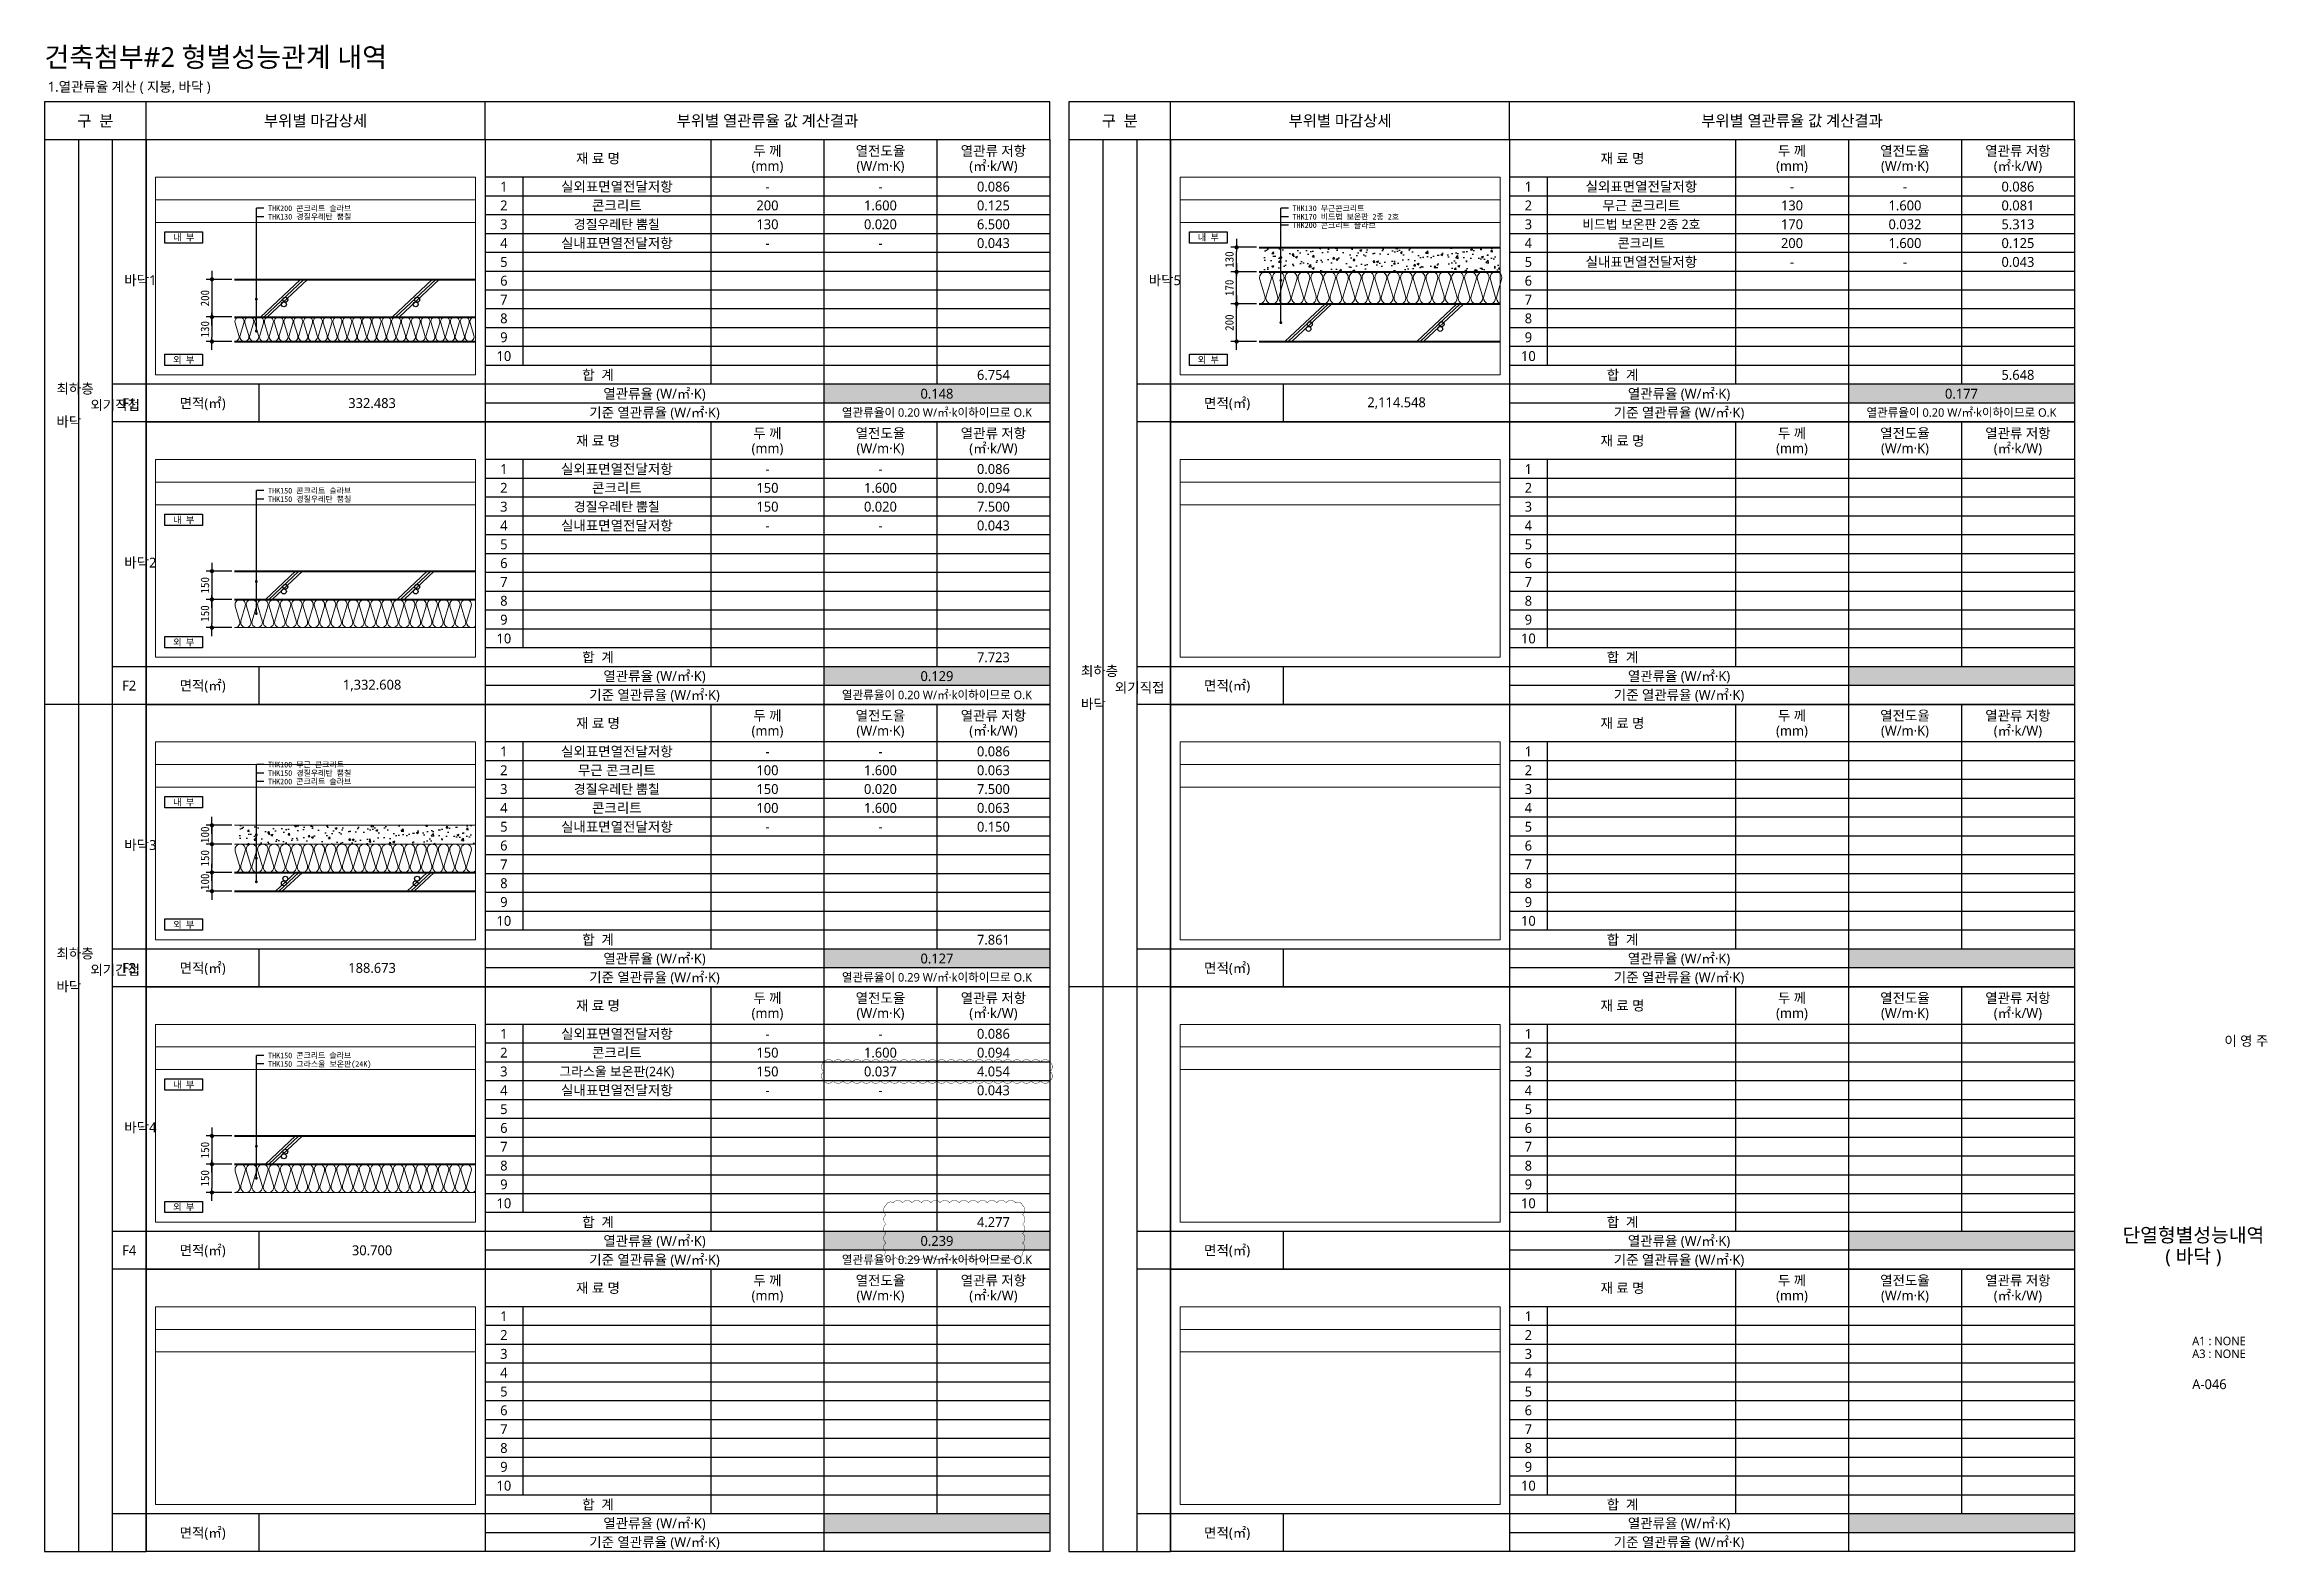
# Model space of a CAD drawing. Header units: millimetres. Extents: x 433 to 50040, y -8477 to -471.
# Drawn here: x 25633 to 37440, y -8477 to -471 of the extents above; entities that cross this region are included whole.
import ezdxf
from ezdxf.enums import TextEntityAlignment as Align

# ---------------------------------------------------------------- set-up
doc = ezdxf.new("R2010")
doc.units = ezdxf.units.MM
doc.header["$MEASUREMENT"] = 0
doc.header["$PDSIZE"] = -10
doc.layers.get('0').update_dxf_attribs({"linetype": 'CONTINUOUS'})
doc.layers.get('Defpoints').update_dxf_attribs({"color": 153, "linetype": 'CONTINUOUS'})
for name, color, linetype in [('2', 4, 'CONTINUOUS'), ('HATCH-1', 8, 'CONTINUOUS'), ('RXANNOT', 4, 'CONTINUOUS')]:
    doc.layers.add(name, color=color, linetype=linetype)
for name, color, linetype, lineweight in [('A-BORD-TEXT', 3, 'CONTINUOUS', 25), ('A-CONC-LIN1', 2, 'CONTINUOUS', 40), ('A-DIMS', 7, 'CONTINUOUS', 25), ('A-MKXS-LEAD', 7, 'CONTINUOUS', 25), ('A-MKXS-TEXT1', 3, 'CONTINUOUS', 25), ('A-MKXX-NAME', 3, 'CONTINUOUS', 25), ('A-MKXX-SYMB', 7, 'CONTINUOUS', 25), ('A-XXXX-HATC', 8, 'CONTINUOUS', 18), ('A-XXXX-INSL2', 8, 'CONTINUOUS', 18), ('A-XXXX-TABL', 7, 'CONTINUOUS', 25), ('A-XXXX-TXT1', 3, 'CONTINUOUS', 25), ('REV-202205', 20, 'CONTINUOUS', 25)]:
    doc.layers.add(name, color=color, linetype=linetype, lineweight=lineweight)
doc.layers.add('A-XXXX-NPLT', color=144, linetype='CONTINUOUS', lineweight=15, plot=False)
doc.styles.add('HY울릉도L', font='')
doc.styles.add('돋움체', font='')
doc.styles.add('맑은고딕', font='malgun.ttf')
doc.styles.get('HY울릉도L').set_extended_font_data('HYwulM')
doc.styles.get('돋움체').set_extended_font_data('DotumChe')
doc.dimstyles.new('CDIM', dxfattribs={"dimtxt": 3, "dimasz": 1.5, "dimexe": 2, "dimexo": 1, "dimgap": 1, "dimtad": 1, "dimdec": 0, "dimrnd": 0.5, "dimzin": 0, "dimdsep": 32, "dimlunit": 6, "dimtxsty": 'HY울릉도L', "dimblk1": '_CIDOT', "dimblk2": '_CIDOT', "dimsah": 1, "dimcen": 5.5, "dimclrd": 2, "dimclre": 2, "dimclrt": 7, "dimadec": 0, "dimazin": 0, "dimtfac": 1, "dimtdec": 0, "dimtix": 1, "dimtmove": 2, "dimatfit": 1, "dimldrblk": '_CIDOT', "dimfxl": 1, "dimtolj": 1, "dimtzin": 0, "dimlwd": -1, "dimarcsym": 0})

msp = doc.modelspace()

# ---------------------------------------------------------------- texts
at = {"layer": 'A-BORD-TEXT', "style": '맑은고딕'}
msp.add_text('이 영 주', height=52.5, dxfattribs=at).set_placement((37444.3, -5790.1), align=Align.RIGHT)
for s, p in [('단열형별성능내역', (37046.6, -6795.4)), ('( 바닥 )', (37046.6, -6907.9))]:
    msp.add_text(s, height=75, dxfattribs=at).set_placement(p, align=Align.MIDDLE_CENTER)
for s, height, p in [('A1 : NONE', 45, (37040.2, -7380.5)), ('A3 : NONE', 45, (37040.2, -7448.5)), ('A-046', 52.5, (37040.2, -7614))]:
    msp.add_text(s, height=height, dxfattribs=at).set_placement(p)
at = {"layer": 'A-MKXS-TEXT1', "style": '돋움체'}
for s, p in [('THK200 콘크리트 슬라브', (26820.9, -1341.5)), ('THK130 경질우레탄 뿜칠', (26820.9, -1386.5)), ('THK130 무근콘크리트', (32262.1, -1341.5)), ('THK170 비드법 보온판 2종 2호', (32262.1, -1386.5)), ('THK200 콘크리트 슬라브', (32262.1, -1431.5)), ('THK150 콘크리트 슬라브', (26820.9, -2841.5)), ('THK150 경질우레탄 뿜칠', (26820.9, -2886.5)), ('THK100 무근 콘크리트', (26820.9, -4296.5)), ('THK150 경질우레탄 뿜칠', (26820.9, -4341.5)), ('THK200 콘크리트 슬라브', (26820.9, -4386.5)), ('THK150 콘크리트 슬라브', (26820.9, -5841.5)), ('THK150 그라스울 보온판(24K)', (26820.9, -5886.5))]:
    msp.add_text(s, height=30, dxfattribs=at).set_placement(p, align=Align.MIDDLE_LEFT)
at = {"layer": 'A-MKXX-NAME', "style": '맑은고딕'}
msp.add_text(' 1.열관류율 계산 ( 지붕, 바닥 )', height=52.5, dxfattribs=at).set_placement((25633.5, -696), align=Align.MIDDLE_LEFT)
at = {"layer": 'A-MKXX-NAME'}
for s, height, style, p in [('실외표면열전달저항', 52.5, '맑은고딕', (28673.5, -1226.5)), ('콘크리트', 52.5, '맑은고딕', (28673.5, -1326.5)), ('-', 52.5, '맑은고딕', (29473.5, -1226.5)), ('-', 52.5, '맑은고딕', (30073.5, -1226.5)), ('0.086', 52.5, '맑은고딕', (30673.5, -1226.5)), ('실외표면열전달저항', 52.5, '맑은고딕', (34114.8, -1226.5)), ('무근 콘크리트', 52.5, '맑은고딕', (34114.8, -1326.5)), ('-', 52.5, '맑은고딕', (34914.8, -1226.5)), ('-', 52.5, '맑은고딕', (35514.8, -1226.5)), ('0.086', 52.5, '맑은고딕', (36114.8, -1226.5)), ('경질우레탄 뿜칠', 50, '맑은고딕', (28673.5, -1426.5)), ('200', 52.5, '맑은고딕', (29473.5, -1326.5)), ('130', 52.5, '맑은고딕', (29473.5, -1426.5)), ('0.020', 52.5, '맑은고딕', (30073.5, -1426.5)), ('1.600', 52.5, '맑은고딕', (30073.5, -1326.5)), ('0.125', 52.5, '맑은고딕', (30673.5, -1326.5)), ('6.500', 52.5, '맑은고딕', (30673.5, -1426.5)), ('비드법 보온판 2종 2호', 50, '맑은고딕', (34114.8, -1426.5)), ('130', 52.5, '맑은고딕', (34914.8, -1326.5)), ('170', 52.5, '맑은고딕', (34914.8, -1426.5)), ('0.032', 52.5, '맑은고딕', (35514.8, -1426.5)), ('1.600', 52.5, '맑은고딕', (35514.8, -1326.5)), ('0.081', 52.5, '맑은고딕', (36114.8, -1326.5)), ('5.313', 52.5, '맑은고딕', (36114.8, -1426.5)), ('내 부', 35, '돋움체', (26373.5, -1496.5)), ('실내표면열전달저항', 52.5, '맑은고딕', (28673.5, -1526.5)), ('-', 52.5, '맑은고딕', (29473.5, -1526.5)), ('-', 52.5, '맑은고딕', (30073.5, -1526.5)), ('0.043', 52.5, '맑은고딕', (30673.5, -1526.5)), ('내 부', 35, '돋움체', (31814.8, -1496.5)), ('콘크리트', 50, '맑은고딕', (34114.8, -1526.5)), ('200', 52.5, '맑은고딕', (34914.8, -1526.5)), ('1.600', 52.5, '맑은고딕', (35514.8, -1526.5)), ('0.125', 52.5, '맑은고딕', (36114.8, -1526.5)), ('실내표면열전달저항', 52.5, '맑은고딕', (34114.8, -1626.5)), ('-', 52.5, '맑은고딕', (34914.8, -1626.5)), ('-', 52.5, '맑은고딕', (35514.8, -1626.5)), ('0.043', 52.5, '맑은고딕', (36114.8, -1626.5)), ('외 부', 35, '돋움체', (26373.5, -2146.5)), ('외 부', 35, '돋움체', (31814.8, -2146.5)), ('6.754', 52.5, '맑은고딕', (30673.5, -2226.5)), ('5.648', 52.5, '맑은고딕', (36114.8, -2226.5)), ('열관류율이 0.20 W/㎡·k이하이므로 O.K', 45, '맑은고딕', (30373.5, -2426.5)), ('열관류율이 0.20 W/㎡·k이하이므로 O.K', 45, '맑은고딕', (35814.8, -2426.5)), ('실외표면열전달저항', 52.5, '맑은고딕', (28673.5, -2726.5)), ('0.086', 52.5, '맑은고딕', (30673.5, -2726.5)), ('콘크리트', 52.5, '맑은고딕', (28673.5, -2826.5)), ('150', 52.5, '맑은고딕', (29473.5, -2826.5)), ('-', 52.5, '맑은고딕', (29473.5, -2726.5)), ('1.600', 52.5, '맑은고딕', (30073.5, -2826.5)), ('-', 52.5, '맑은고딕', (30073.5, -2726.5)), ('0.094', 52.5, '맑은고딕', (30673.5, -2826.5)), ('경질우레탄 뿜칠', 50, '맑은고딕', (28673.5, -2926.5)), ('150', 52.5, '맑은고딕', (29473.5, -2926.5)), ('0.020', 52.5, '맑은고딕', (30073.5, -2926.5)), ('7.500', 52.5, '맑은고딕', (30673.5, -2926.5)), ('내 부', 35, '돋움체', (26373.5, -2996.5)), ('실내표면열전달저항', 52.5, '맑은고딕', (28673.5, -3026.5)), ('-', 52.5, '맑은고딕', (29473.5, -3026.5)), ('-', 52.5, '맑은고딕', (30073.5, -3026.5)), ('0.043', 52.5, '맑은고딕', (30673.5, -3026.5)), ('외 부', 35, '돋움체', (26373.5, -3646.5)), ('7.723', 52.5, '맑은고딕', (30673.5, -3726.5)), ('열관류율이 0.20 W/㎡·k이하이므로 O.K', 45, '맑은고딕', (30373.5, -3926.5)), ('실외표면열전달저항', 52.5, '맑은고딕', (28673.5, -4226.5)), ('-', 52.5, '맑은고딕', (29473.5, -4226.5)), ('-', 52.5, '맑은고딕', (30073.5, -4226.5)), ('0.086', 52.5, '맑은고딕', (30673.5, -4226.5)), ('무근 콘크리트', 52.5, '맑은고딕', (28673.5, -4326.5)), ('100', 52.5, '맑은고딕', (29473.5, -4326.5)), ('1.600', 52.5, '맑은고딕', (30073.5, -4326.5)), ('0.063', 52.5, '맑은고딕', (30673.5, -4326.5)), ('내 부', 35, '돋움체', (26373.5, -4496.5)), ('경질우레탄 뿜칠', 50, '맑은고딕', (28673.5, -4426.5)), ('150', 52.5, '맑은고딕', (29473.5, -4426.5)), ('0.020', 52.5, '맑은고딕', (30073.5, -4426.5)), ('7.500', 52.5, '맑은고딕', (30673.5, -4426.5)), ('실내표면열전달저항', 52.5, '맑은고딕', (28673.5, -4626.5)), ('콘크리트', 52.5, '맑은고딕', (28673.5, -4526.5)), ('100', 52.5, '맑은고딕', (29473.5, -4526.5)), ('1.600', 52.5, '맑은고딕', (30073.5, -4526.5)), ('0.063', 52.5, '맑은고딕', (30673.5, -4526.5)), ('0.150', 52.5, '맑은고딕', (30673.5, -4626.5)), ('-', 52.5, '맑은고딕', (29473.5, -4626.5)), ('-', 52.5, '맑은고딕', (30073.5, -4626.5)), ('외 부', 35, '돋움체', (26373.5, -5146.5)), ('7.861', 52.5, '맑은고딕', (30673.5, -5226.5)), ('열관류율이 0.29 W/㎡·k이하이므로 O.K', 45, '맑은고딕', (30373.5, -5426.5)), ('실외표면열전달저항', 52.5, '맑은고딕', (28673.5, -5726.5)), ('-', 52.5, '맑은고딕', (29473.5, -5726.5)), ('-', 52.5, '맑은고딕', (30073.5, -5726.5)), ('0.086', 52.5, '맑은고딕', (30673.5, -5726.5)), ('그라스울 보온판(24K)', 50, '맑은고딕', (28673.5, -5926.5)), ('콘크리트', 52.5, '맑은고딕', (28673.5, -5826.5)), ('150', 52.5, '맑은고딕', (29473.5, -5826.5)), ('150', 52.5, '맑은고딕', (29473.5, -5926.5)), ('0.037', 52.5, '맑은고딕', (30073.5, -5926.5)), ('1.600', 52.5, '맑은고딕', (30073.5, -5826.5)), ('4.054', 52.5, '맑은고딕', (30673.5, -5926.5)), ('0.094', 52.5, '맑은고딕', (30673.5, -5826.5)), ('내 부', 35, '돋움체', (26373.5, -5996.5)), ('실내표면열전달저항', 52.5, '맑은고딕', (28673.5, -6026.5)), ('0.043', 52.5, '맑은고딕', (30673.5, -6026.5)), ('-', 52.5, '맑은고딕', (29473.5, -6026.5)), ('-', 52.5, '맑은고딕', (30073.5, -6026.5)), ('외 부', 35, '돋움체', (26373.5, -6646.5)), ('4.277', 52.5, '맑은고딕', (30673.5, -6726.5)), ('열관류율이 0.29 W/㎡·k이하이므로 O.K', 45, '맑은고딕', (30373.5, -6926.5))]:
    msp.add_text(s, height=height, dxfattribs=dict(at, style=style)).set_placement(p, align=Align.MIDDLE_CENTER)
at = {"layer": 'A-MKXX-NAME', "style": '맑은고딕'}
for s, p in [('F1', (26083.5, -2376.5)), ('332.483', (27373.5, -2376.5)), ('2,114.548', (32814.8, -2376.5)), ('F2', (26083.5, -3876.5)), ('1,332.608', (27373.5, -3876.5)), ('F3', (26083.6, -5376.5)), ('188.673', (27373.5, -5376.5)), ('F4', (26083.6, -6876.5)), ('30.700', (27373.5, -6876.5))]:
    msp.add_text(s, height=52.5, dxfattribs=at).set_placement(p, align=Align.MIDDLE)
at = {"layer": 'A-MKXX-NAME', "color": 1, "style": '맑은고딕'}
for s, p in [('0.148', (30373.5, -2326.5)), ('0.177', (35814.8, -2326.5)), ('0.129', (30373.5, -3826.5)), ('0.127', (30373.5, -5326.5)), ('0.239', (30373.5, -6826.5))]:
    msp.add_text(s, height=52.5, dxfattribs=at).set_placement(p, align=Align.MIDDLE_CENTER)
at = {"layer": 'A-MKXX-NAME', "char_height": 52.5, "attachment_point": 4, "style": '맑은고딕'}
for s, heights, insert in [('바닥1', [494], (26057.2, -1726.5)), ('바닥5', [494], (31498.5, -1726.5)), ('최하층\\P\\P바닥', [902.4], (25697.2, -2390)), ('외기직접', [494], (25877.2, -2390)), ('바닥2', [494], (26057.2, -3226.5)), ('최하층\\P\\P바닥', [902.4], (31138.5, -3890)), ('외기직접', [494], (31318.5, -3890)), ('바닥3', [494], (26057.3, -4726.5)), ('최하층\\P\\P바닥', [902.4], (25697.3, -5390)), ('외기간접', [494], (25877.3, -5390)), ('바닥4', [494], (26057.3, -6226.5))]:
    msp.add_mtext_dynamic_manual_height_columns(s, width=52.5, gutter_width=1026.9, heights=heights, dxfattribs=dict(at, insert=insert))
at = {"layer": 'A-XXXX-TXT1', "style": '맑은고딕'}
msp.add_text('건축첨부#2 형별성능관계 내역', height=105, dxfattribs=at).set_placement((25633.5, -538.5), align=Align.MIDDLE_LEFT)

# ---------------------------------------------------------------- blocks, each defined once
blk = doc.blocks.new('_CIDOT')
at = {"color": 0, "linetype": 'ByBlock'}
blk.add_line((2, 0), (-1, 0), dxfattribs=at)
at = {"color": 0, "linetype": 'ByBlock', "const_width": 0.5}
blk.add_lwpolyline([(-0.25, 0, 1), (0.25, 0, 1)], format="xyb", close=True, dxfattribs=at)
blk = doc.blocks.new('*D49')
at = {"layer": 'A-DIMS', "lineweight": -2, "transparency": 16777216}
for p, q in [((26628, -1719), (26493, -1719)), ((26628, -1919), (26493, -1919))]:
    blk.add_line(p, q, dxfattribs=at)
at = {"layer": 'A-DIMS', "transparency": 16777216}
blk.add_line((26523, -1742), (26523, -1897), dxfattribs=at)
at = {"layer": 'Defpoints', "color": 0, "transparency": 16777216}
for p in [(26643, -1719), (26523, -1919), (26643, -1919)]:
    blk.add_point(p, dxfattribs=at)
at = {"layer": 'A-DIMS', "transparency": 16777216, "xscale": 22.5, "yscale": 22.5, "zscale": 22.5}
for p, rotation in [((26523, -1719), 90), ((26523, -1919), 270)]:
    blk.add_blockref('_CIDOT', p, dxfattribs=dict(at, rotation=rotation))
at = {"layer": 'A-DIMS', "color": 3, "transparency": 16777216, "insert": (26486, -1819), "char_height": 45, "attachment_point": 5, "rotation": 90, "style": '돋움체'}
blk.add_mtext('\\A1;200', dxfattribs=at)
blk = doc.blocks.new('*D50')
at = {"layer": 'A-DIMS', "lineweight": -2, "transparency": 16777216}
for p, q in [((26628, -1919), (26493, -1919)), ((26628, -2049), (26493, -2049))]:
    blk.add_line(p, q, dxfattribs=at)
at = {"layer": 'A-DIMS', "transparency": 16777216}
blk.add_line((26523, -1942), (26523, -2027), dxfattribs=at)
at = {"layer": 'Defpoints', "color": 0, "transparency": 16777216}
for p in [(26643, -1919), (26523, -2049), (26643, -2049)]:
    blk.add_point(p, dxfattribs=at)
at = {"layer": 'A-DIMS', "transparency": 16777216, "xscale": 22.5, "yscale": 22.5, "zscale": 22.5}
for p, rotation in [((26523, -1919), 90), ((26523, -2049), 270)]:
    blk.add_blockref('_CIDOT', p, dxfattribs=dict(at, rotation=rotation))
at = {"layer": 'A-DIMS', "color": 3, "transparency": 16777216, "insert": (26486, -1984), "char_height": 45, "attachment_point": 5, "rotation": 90, "style": '돋움체'}
blk.add_mtext('\\A1;130', dxfattribs=at)
blk = doc.blocks.new('*D51')
at = {"layer": 'A-DIMS', "lineweight": -2, "transparency": 16777216}
for p, q in [((26628, -3269), (26493, -3269)), ((26628, -3419), (26493, -3419))]:
    blk.add_line(p, q, dxfattribs=at)
at = {"layer": 'A-DIMS', "transparency": 16777216}
blk.add_line((26523, -3292), (26523, -3397), dxfattribs=at)
at = {"layer": 'Defpoints', "color": 0, "transparency": 16777216}
for p in [(26643, -3269), (26523, -3419), (26643, -3419)]:
    blk.add_point(p, dxfattribs=at)
at = {"layer": 'A-DIMS', "transparency": 16777216, "xscale": 22.5, "yscale": 22.5, "zscale": 22.5}
for p, rotation in [((26523, -3269), 90), ((26523, -3419), 270)]:
    blk.add_blockref('_CIDOT', p, dxfattribs=dict(at, rotation=rotation))
at = {"layer": 'A-DIMS', "color": 3, "transparency": 16777216, "insert": (26486, -3344), "char_height": 45, "attachment_point": 5, "rotation": 90, "style": '돋움체'}
blk.add_mtext('\\A1;150', dxfattribs=at)
blk = doc.blocks.new('*D52')
at = {"layer": 'A-DIMS', "lineweight": -2, "transparency": 16777216}
for p, q in [((26628, -3419), (26493, -3419)), ((26628, -3569), (26493, -3569))]:
    blk.add_line(p, q, dxfattribs=at)
at = {"layer": 'A-DIMS', "transparency": 16777216}
blk.add_line((26523, -3442), (26523, -3547), dxfattribs=at)
at = {"layer": 'Defpoints', "color": 0, "transparency": 16777216}
for p in [(26643, -3419), (26523, -3569), (26643, -3569)]:
    blk.add_point(p, dxfattribs=at)
at = {"layer": 'A-DIMS', "transparency": 16777216, "xscale": 22.5, "yscale": 22.5, "zscale": 22.5}
for p, rotation in [((26523, -3419), 90), ((26523, -3569), 270)]:
    blk.add_blockref('_CIDOT', p, dxfattribs=dict(at, rotation=rotation))
at = {"layer": 'A-DIMS', "color": 3, "transparency": 16777216, "insert": (26486, -3494), "char_height": 45, "attachment_point": 5, "rotation": 90, "style": '돋움체'}
blk.add_mtext('\\A1;150', dxfattribs=at)
blk = doc.blocks.new('*D53')
at = {"layer": 'A-DIMS', "lineweight": -2, "transparency": 16777216}
for p, q in [((26628, -4719), (26493, -4719)), ((26628, -4869), (26493, -4869))]:
    blk.add_line(p, q, dxfattribs=at)
at = {"layer": 'A-DIMS', "transparency": 16777216}
blk.add_line((26523, -4742), (26523, -4847), dxfattribs=at)
at = {"layer": 'Defpoints', "color": 0, "transparency": 16777216}
for p in [(26643, -4719), (26523, -4869), (26643, -4869)]:
    blk.add_point(p, dxfattribs=at)
at = {"layer": 'A-DIMS', "transparency": 16777216, "xscale": 22.5, "yscale": 22.5, "zscale": 22.5}
for p, rotation in [((26523, -4719), 90), ((26523, -4869), 270)]:
    blk.add_blockref('_CIDOT', p, dxfattribs=dict(at, rotation=rotation))
at = {"layer": 'A-DIMS', "color": 3, "transparency": 16777216, "insert": (26486, -4794), "char_height": 45, "attachment_point": 5, "rotation": 90, "style": '돋움체'}
blk.add_mtext('\\A1;150', dxfattribs=at)
blk = doc.blocks.new('*D54')
at = {"layer": 'A-DIMS', "transparency": 16777216}
for p, q in [((26523, -4597), (26523, -4574)), ((26523, -4619), (26523, -4719)), ((26523, -4742), (26523, -4764))]:
    blk.add_line(p, q, dxfattribs=at)
at = {"layer": 'A-DIMS', "lineweight": -2, "transparency": 16777216}
for p, q in [((26628, -4619), (26493, -4619)), ((26628, -4719), (26493, -4719))]:
    blk.add_line(p, q, dxfattribs=at)
at = {"layer": 'Defpoints', "color": 0, "transparency": 16777216}
for p in [(26523, -4719), (26643, -4619), (26643, -4719)]:
    blk.add_point(p, dxfattribs=at)
at = {"layer": 'A-DIMS', "transparency": 16777216, "xscale": 22.5, "yscale": 22.5, "zscale": 22.5}
for p, rotation in [((26523, -4619), 270), ((26523, -4719), 90)]:
    blk.add_blockref('_CIDOT', p, dxfattribs=dict(at, rotation=rotation))
at = {"layer": 'A-DIMS', "color": 3, "transparency": 16777216, "insert": (26486, -4669), "char_height": 45, "attachment_point": 5, "rotation": 90, "style": '돋움체'}
blk.add_mtext('\\A1;100', dxfattribs=at)
blk = doc.blocks.new('*D55')
at = {"layer": 'A-DIMS', "transparency": 16777216}
for p, q in [((26523, -4847), (26523, -4824)), ((26523, -4869), (26523, -4969)), ((26523, -4992), (26523, -5014))]:
    blk.add_line(p, q, dxfattribs=at)
at = {"layer": 'A-DIMS', "lineweight": -2, "transparency": 16777216}
for p, q in [((26628, -4869), (26493, -4869)), ((26628, -4969), (26493, -4969))]:
    blk.add_line(p, q, dxfattribs=at)
at = {"layer": 'Defpoints', "color": 0, "transparency": 16777216}
for p in [(26643, -4869), (26523, -4969), (26643, -4969)]:
    blk.add_point(p, dxfattribs=at)
at = {"layer": 'A-DIMS', "transparency": 16777216, "xscale": 22.5, "yscale": 22.5, "zscale": 22.5}
for p, rotation in [((26523, -4869), 270), ((26523, -4969), 90)]:
    blk.add_blockref('_CIDOT', p, dxfattribs=dict(at, rotation=rotation))
at = {"layer": 'A-DIMS', "color": 3, "transparency": 16777216, "insert": (26486, -4919), "char_height": 45, "attachment_point": 5, "rotation": 90, "style": '돋움체'}
blk.add_mtext('\\A1;100', dxfattribs=at)
blk = doc.blocks.new('*D56')
at = {"layer": 'A-DIMS', "lineweight": -2, "transparency": 16777216}
for p, q in [((26628, -6269), (26493, -6269)), ((26628, -6419), (26493, -6419))]:
    blk.add_line(p, q, dxfattribs=at)
at = {"layer": 'A-DIMS', "transparency": 16777216}
blk.add_line((26523, -6292), (26523, -6397), dxfattribs=at)
at = {"layer": 'Defpoints', "color": 0, "transparency": 16777216}
for p in [(26643, -6269), (26523, -6419), (26643, -6419)]:
    blk.add_point(p, dxfattribs=at)
at = {"layer": 'A-DIMS', "transparency": 16777216, "xscale": 22.5, "yscale": 22.5, "zscale": 22.5}
for p, rotation in [((26523, -6269), 90), ((26523, -6419), 270)]:
    blk.add_blockref('_CIDOT', p, dxfattribs=dict(at, rotation=rotation))
at = {"layer": 'A-DIMS', "color": 3, "transparency": 16777216, "insert": (26486, -6344), "char_height": 45, "attachment_point": 5, "rotation": 90, "style": '돋움체'}
blk.add_mtext('\\A1;150', dxfattribs=at)
blk = doc.blocks.new('*D57')
at = {"layer": 'A-DIMS', "lineweight": -2, "transparency": 16777216}
for p, q in [((26628, -6419), (26493, -6419)), ((26628, -6569), (26493, -6569))]:
    blk.add_line(p, q, dxfattribs=at)
at = {"layer": 'A-DIMS', "transparency": 16777216}
blk.add_line((26523, -6442), (26523, -6547), dxfattribs=at)
at = {"layer": 'Defpoints', "color": 0, "transparency": 16777216}
for p in [(26643, -6419), (26523, -6569), (26643, -6569)]:
    blk.add_point(p, dxfattribs=at)
at = {"layer": 'A-DIMS', "transparency": 16777216, "xscale": 22.5, "yscale": 22.5, "zscale": 22.5}
for p, rotation in [((26523, -6419), 90), ((26523, -6569), 270)]:
    blk.add_blockref('_CIDOT', p, dxfattribs=dict(at, rotation=rotation))
at = {"layer": 'A-DIMS', "color": 3, "transparency": 16777216, "insert": (26486, -6494), "char_height": 45, "attachment_point": 5, "rotation": 90, "style": '돋움체'}
blk.add_mtext('\\A1;150', dxfattribs=at)
blk = doc.blocks.new('1')
at = {"layer": 'A-XXXX-HATC'}
h = blk.add_hatch(color=254, dxfattribs=at)
h.dxf.hatch_style = 1
h.paths.add_polyline_path([(3600, -1300), (4800, -1300), (4800, -1400), (3600, -1400)])
at = {"layer": 'A-XXXX-NPLT', "ltscale": 50}
for p, q in [((1750, -320), (50, -320)), ((1750, -440), (50, -440))]:
    blk.add_line(p, q, dxfattribs=at)
blk.add_lwpolyline([(1750, -1250), (50, -1250), (50, -200), (1750, -200)], close=True, dxfattribs=at)
at = {"layer": 'A-XXXX-TABL'}
for p, q in [((1800, 0), (1800, -1500)), ((3000, 0), (3000, -1300)), ((3600, 0), (3600, -1500)), ((4200, 0), (4200, -1300)), ((4800, -200), (1800, -200)), ((2000, -200), (2000, -1200)), ((4800, -300), (1800, -300)), ((4800, -400), (1800, -400)), ((4800, -500), (1800, -500)), ((4800, -600), (1800, -600)), ((4800, -700), (1800, -700)), ((4800, -800), (1800, -800)), ((4800, -900), (1800, -900)), ((4800, -1000), (1800, -1000)), ((4800, -1100), (1800, -1100)), ((4800, -1200), (1800, -1200)), ((4800, -1300), (0, -1300)), ((600, -1500), (600, -1300)), ((4800, -1400), (1800, -1400))]:
    blk.add_line(p, q, dxfattribs=at)
blk.add_lwpolyline([(4800, -1500), (0, -1500), (0, 0), (4800, 0)], close=True, dxfattribs=at)
at = {"layer": 'A-XXXX-TABL', "color": 2, "const_width": 5}
blk.add_lwpolyline([(3600, -1300), (4800, -1300), (4800, -1400), (3600, -1400)], close=True, dxfattribs=at)
at = {"layer": 'A-MKXX-NAME', "style": '맑은고딕'}
for s, p in [('재 료 명', (2400, -100)), ('(mm)', (3300, -140)), ('두 께', (3300, -60)), ('열전도율', (3900, -60)), ('(W/m·K)', (3900, -140)), ('열관류 저항', (4500, -60)), ('(㎡·k/W)', (4500, -140)), ('1', (1900, -250)), ('2', (1900, -350)), ('3', (1900, -450)), ('4', (1900, -550)), ('5', (1900, -650)), ('7', (1900, -850)), ('6', (1900, -750)), ('8', (1900, -950)), ('9', (1900, -1050)), ('10', (1900, -1150)), ('합  계', (2400, -1250)), ('면적(㎡)', (300, -1400)), ('기준 열관류율 (W/㎡·K)', (2700, -1450)), ('열관류율 (W/㎡·K)', (2700, -1350))]:
    blk.add_text(s, height=52.5, dxfattribs=at).set_placement(p, align=Align.MIDDLE_CENTER)
blk = doc.blocks.new('asdf')
at = {"layer": '2'}
for p, q in [((15396, -2604), (15396, -2071)), ((29906, -2604), (29906, -2071))]:
    blk.add_line(p, q, dxfattribs=at)
at = {"layer": 'A-XXXX-TABL'}
for p, q in [((2596, -2604), (2596, -2071)), ((7396, -2604), (7396, -2071)), ((17106, -2604), (17106, -2071)), ((21906, -2604), (21906, -2071)), ((1156, -2604), (1156, -22604)), ((1636, -2604), (1636, -22604)), ((2116, -2604), (2116, -22604)), ((2596, -2604), (2596, -22604)), ((15666, -2604), (15666, -22604)), ((16146, -2604), (16146, -22604)), ((16626, -2604), (16626, -22604)), ((17106, -2604), (17106, -22604)), ((2596, -6071), (2116, -6071)), ((17106, -6071), (16626, -6071)), ((2596, -6604), (2116, -6604)), ((17106, -6604), (16626, -6604)), ((2596, -10071), (2116, -10071)), ((17106, -10071), (16626, -10071)), ((2596, -10604), (2116, -10604)), ((17106, -10604), (16626, -10604)), ((2596, -14071), (2116, -14071)), ((17106, -14071), (16626, -14071)), ((2596, -14604), (2116, -14604)), ((17106, -14604), (16626, -14604)), ((2596, -18071), (2116, -18071)), ((17106, -18071), (16626, -18071)), ((2596, -18604), (2116, -18604)), ((17106, -18604), (16626, -18604)), ((2596, -22071), (2116, -22071)), ((17106, -22071), (16626, -22071)), ((1156, -22604), (2596, -22604)), ((15666, -22604), (17106, -22604))]:
    blk.add_line(p, q, dxfattribs=at)
at = {"layer": 'A-XXXX-TABL', "color": 3}
for points in [[(15396, -2071), (1156, -2071), (1156, -2604), (15396, -2604)], [(29906, -2071), (15666, -2071), (15666, -2604), (29906, -2604)]]:
    blk.add_lwpolyline(points, close=True, dxfattribs=at)
at = {"layer": '2', "xscale": 2.666666666666639, "yscale": 2.666666666666639, "zscale": 2.666666666666639}
for p in [(2596, -2604), (17106, -2604), (2596, -6604), (17106, -6604), (2596, -10604), (17106, -10604), (2596, -14604), (17106, -14604), (2596, -18604), (17106, -18604)]:
    blk.add_blockref('1', p, dxfattribs=at)
at = {"layer": 'A-MKXX-NAME', "style": '맑은고딕'}
for s, p in [('구  분', (1876, -2337)), ('부위별 마감상세', (4996, -2337)), ('부위별 열관류율 값 계산결과', (11396, -2337)), ('구  분', (16386, -2337)), ('부위별 마감상세', (19506, -2337)), ('부위별 열관류율 값 계산결과', (25906, -2337))]:
    blk.add_text(s, height=160, dxfattribs=at).set_placement(p, align=Align.MIDDLE_CENTER)
blk = doc.blocks.new('*D59')
at = {"layer": 'A-DIMS', "lineweight": -2, "transparency": 16777216}
for p, q in [((32070, -1849), (31935, -1849)), ((32070, -2049), (31935, -2049))]:
    blk.add_line(p, q, dxfattribs=at)
at = {"layer": 'A-DIMS', "transparency": 16777216}
blk.add_line((31965, -2027), (31965, -1872), dxfattribs=at)
at = {"layer": 'Defpoints', "color": 0, "transparency": 16777216}
for p in [(31965, -1849), (32085, -1849), (32085, -2049)]:
    blk.add_point(p, dxfattribs=at)
at = {"layer": 'A-DIMS', "transparency": 16777216, "xscale": 22.5, "yscale": 22.5, "zscale": 22.5}
for p, rotation in [((31965, -1849), 90), ((31965, -2049), 270)]:
    blk.add_blockref('_CIDOT', p, dxfattribs=dict(at, rotation=rotation))
at = {"layer": 'A-DIMS', "color": 3, "transparency": 16777216, "insert": (31927, -1949), "char_height": 45, "attachment_point": 5, "rotation": 90, "style": '돋움체'}
blk.add_mtext('\\A1;200', dxfattribs=at)
blk = doc.blocks.new('*D60')
at = {"layer": 'A-DIMS', "lineweight": -2, "transparency": 16777216}
for p, q in [((32070, -1679), (31935, -1679)), ((32070, -1849), (31935, -1849))]:
    blk.add_line(p, q, dxfattribs=at)
at = {"layer": 'A-DIMS', "transparency": 16777216}
blk.add_line((31965, -1827), (31965, -1702), dxfattribs=at)
at = {"layer": 'Defpoints', "color": 0, "transparency": 16777216}
for p in [(31965, -1679), (32085, -1679), (32085, -1849)]:
    blk.add_point(p, dxfattribs=at)
at = {"layer": 'A-DIMS', "transparency": 16777216, "xscale": 22.5, "yscale": 22.5, "zscale": 22.5}
for p, rotation in [((31965, -1679), 90), ((31965, -1849), 270)]:
    blk.add_blockref('_CIDOT', p, dxfattribs=dict(at, rotation=rotation))
at = {"layer": 'A-DIMS', "color": 3, "transparency": 16777216, "insert": (31927, -1764), "char_height": 45, "attachment_point": 5, "rotation": 90, "style": '돋움체'}
blk.add_mtext('\\A1;170', dxfattribs=at)
blk = doc.blocks.new('*D61')
at = {"layer": 'A-DIMS', "lineweight": -2, "transparency": 16777216}
for p, q in [((32070, -1549), (31935, -1549)), ((32070, -1679), (31935, -1679))]:
    blk.add_line(p, q, dxfattribs=at)
at = {"layer": 'A-DIMS', "transparency": 16777216}
blk.add_line((31965, -1657), (31965, -1572), dxfattribs=at)
at = {"layer": 'Defpoints', "color": 0, "transparency": 16777216}
for p in [(31965, -1549), (32085, -1549), (32085, -1679)]:
    blk.add_point(p, dxfattribs=at)
at = {"layer": 'A-DIMS', "transparency": 16777216, "xscale": 22.5, "yscale": 22.5, "zscale": 22.5}
for p, rotation in [((31965, -1549), 90), ((31965, -1679), 270)]:
    blk.add_blockref('_CIDOT', p, dxfattribs=dict(at, rotation=rotation))
at = {"layer": 'A-DIMS', "color": 3, "transparency": 16777216, "insert": (31927, -1614), "char_height": 45, "attachment_point": 5, "rotation": 90, "style": '돋움체'}
blk.add_mtext('\\A1;130', dxfattribs=at)

# ---------------------------------------------------------------- dimensions: what is measured, and where the dimension line sits
at = {"layer": 'A-DIMS'}
for base, p1, p2, angle, picture, middle in [((31964.8, -1549.3), (32084.8, -1679.3), (32084.8, -1549.3), 90, '*D61', (31927.2, -1614.3)), ((31964.8, -1679.3), (32084.8, -1849.3), (32084.8, -1679.3), 90, '*D60', (31927.2, -1764.3)), ((26523.5, -1919.1), (26643.5, -1719.1), (26643.5, -1919.1), 270, '*D49', (26486, -1819.1)), ((26523.5, -2049.1), (26643.5, -1919.1), (26643.5, -2049.1), 270, '*D50', (26486, -1984.1)), ((31964.8, -1849.3), (32084.8, -2049.3), (32084.8, -1849.3), 90, '*D59', (31927.2, -1949.3)), ((26523.5, -3419.1), (26643.5, -3269.1), (26643.5, -3419.1), 270, '*D51', (26486, -3344.1)), ((26523.5, -3569.1), (26643.5, -3419.1), (26643.5, -3569.1), 270, '*D52', (26486, -3494.1)), ((26523.5, -4719.1), (26643.5, -4619.1), (26643.5, -4719.1), 270, '*D54', (26486, -4669.1)), ((26523.5, -4869.1), (26643.5, -4719.1), (26643.5, -4869.1), 270, '*D53', (26486, -4794.1)), ((26523.5, -4969.1), (26643.5, -4869.1), (26643.5, -4969.1), 270, '*D55', (26486, -4919.1)), ((26523.5, -6419.1), (26643.5, -6269.1), (26643.5, -6419.1), 270, '*D56', (26486, -6344.1)), ((26523.5, -6569.1), (26643.5, -6419.1), (26643.5, -6569.1), 270, '*D57', (26486, -6494.1))]:
    dim = msp.add_linear_dim(base=base, p1=p1, p2=p2, angle=angle, dimstyle='CDIM', override={"dimscale": 15, "dimtxsty": '돋움체', "dimclrd": 256, "dimclre": 256, "dimclrt": 3}, dxfattribs=at)
    dim.commit()
    dim.dimension.update_dxf_attribs({"geometry": picture, "text_midpoint": middle})

# ---------------------------------------------------------------- hatches: boundary and pattern name
at = {"layer": 'HATCH-1'}
h = msp.add_hatch(dxfattribs=at)
h.set_pattern_fill('AR-CONC', color=256, scale=15)
h.set_pattern_definition([(50, (12600, 4569.866), (107.58903, -9.41282), [11.25, -123.75]), (355, (12600, 4569.87), (-20.8127, 112.8288), [9, -99]), (100.45144, (12608.97, 4569.08), (86.77633, 103.416), [9.56103, -105.1713]), (46.1842, (12600, 4599.87), (160.0862, -24.8279), [16.875, -185.625]), (96.6356, (12613.34, 4597.8), (140.1993, 146.1178), [14.3416, -157.7571]), (351.1842, (12600, 4599.87), (140.1993, 146.1178), [13.5, -148.5]), (21, (12615, 4592.366), (89.53606, -60.39283), [11.25, -123.75]), (326, (12615, 4592.37), (36.4973, 108.7725), [9, -99]), (71.45144, (12622.46, 4587.33), (126.03336, 48.37967), [9.56103, -105.1713]), (37.5, (12600, 4569.866), (1.82398, 49.93408), [0, -97.8, 0, -100.5, 0, -99.375]), (7.5, (12600, 4569.866), (39.46043, 59.16176), [0, -57.3, 0, -95.55, 0, -37.875]), (327.5, (12566.55, 4569.866), (80.073365, -3.38323), [0, -37.5, 0, -117, 0, -155.25]), (317.5, (12551.55, 4569.866), (87.47793, 15.01575), [0, -48.75, 0, -77.7, 0, -110.25])])
h.paths.add_polyline_path([(32084.8, -1679.3), (32084.8, -1549.3), (33364.8, -1549.3), (33364.8, -1679.3)])
h = msp.add_hatch(dxfattribs=at)
h.set_pattern_fill('AR-CONC', color=256, scale=15)
h.set_pattern_definition([(50, (7158.75, 1500), (107.58903, -9.41282), [11.25, -123.75]), (355, (7158.75, 1500), (-20.8127, 112.8288), [9, -99]), (100.45144, (7167.72, 1499.22), (86.77633, 103.416), [9.56103, -105.1713]), (46.1842, (7158.75, 1530), (160.0862, -24.8279), [16.875, -185.625]), (96.6356, (7172.09, 1527.93), (140.1993, 146.1178), [14.3416, -157.7571]), (351.1842, (7158.75, 1530), (140.1993, 146.1178), [13.5, -148.5]), (21, (7173.75, 1522.5), (89.53606, -60.39283), [11.25, -123.75]), (326, (7173.75, 1522.5), (36.4973, 108.7725), [9, -99]), (71.45144, (7181.21, 1517.47), (126.03336, 48.37967), [9.56103, -105.1713]), (37.5, (7158.75, 1500), (1.82398, 49.93408), [0, -97.8, 0, -100.5, 0, -99.375]), (7.5, (7158.75, 1500), (39.46043, 59.16176), [0, -57.3, 0, -95.55, 0, -37.875]), (327.5, (7125.3, 1500), (80.073365, -3.38323), [0, -37.5, 0, -117, 0, -155.25]), (317.5, (7110.3, 1500), (87.47793, 15.01575), [0, -48.75, 0, -77.7, 0, -110.25])])
h.paths.add_polyline_path([(26643.5, -4719.1), (26643.5, -4619.1), (27923.5, -4619.1), (27923.5, -4719.1)])

# ---------------------------------------------------------------- linework, layer by layer
at = {"layer": 'A-CONC-LIN1'}
for p, q in [((32084.8, -1549.3), (33364.8, -1549.3)), ((26643.5, -1719.1), (27923.5, -1719.1)), ((32084.8, -1679.3), (33364.8, -1679.3)), ((32084.8, -1849.3), (33364.8, -1849.3)), ((26643.5, -1919.1), (27923.5, -1919.1)), ((26643.5, -2049.1), (27923.5, -2049.1)), ((32084.8, -2049.3), (33364.8, -2049.3)), ((26643.5, -3269.1), (27923.5, -3269.1)), ((26643.5, -3419.1), (27923.5, -3419.1)), ((26643.5, -4869.1), (27923.5, -4869.1)), ((26643.5, -4969.1), (27923.5, -4969.1)), ((26643.5, -6269.1), (27923.5, -6269.1)), ((26643.5, -6419.1), (27923.5, -6419.1))]:
    msp.add_line(p, q, dxfattribs=at)
at = {"layer": 'A-MKXS-LEAD'}
for p, q in [((26758.9, -1994.1), (26758.9, -1341.5)), ((26798.9, -1341.5), (26758.9, -1341.5)), ((26798.9, -1386.5), (26758.9, -1386.5)), ((32200.2, -1953.2), (32200.2, -1341.5)), ((32240.2, -1341.5), (32200.2, -1341.5)), ((32240.2, -1386.5), (32200.2, -1386.5)), ((32240.2, -1431.5), (32200.2, -1431.5)), ((26758.9, -3494.1), (26758.9, -2841.5)), ((26798.9, -2841.5), (26758.9, -2841.5)), ((26798.9, -2886.5), (26758.9, -2886.5)), ((26758.9, -4919.1), (26758.9, -4296.5)), ((26798.9, -4296.5), (26758.9, -4296.5)), ((26798.9, -4341.5), (26758.9, -4341.5)), ((26798.9, -4386.5), (26758.9, -4386.5)), ((26758.9, -6494.1), (26758.9, -5841.5)), ((26798.9, -5841.5), (26758.9, -5841.5)), ((26798.9, -5886.5), (26758.9, -5886.5))]:
    msp.add_line(p, q, dxfattribs=at)
at = {"layer": 'A-MKXS-LEAD', "const_width": 7.5}
for points in [[(32196.4, -1602.9, -1), (32203.9, -1602.9, -1)], [(32196.4, -1724.3, -1), (32203.9, -1724.3, -1)], [(26755.2, -1824.1, 1), (26762.7, -1824.1, 1)], [(26755.2, -1994.1, 1), (26762.7, -1994.1, 1)], [(32196.4, -1949.5, -1), (32203.9, -1949.5, -1)], [(26755.2, -3324.1, 1), (26762.7, -3324.1, 1)], [(26755.2, -3494.1, 1), (26762.7, -3494.1, 1)], [(26755.2, -4669.1, 1), (26762.7, -4669.1, 1)], [(26755.2, -4794.1, 1), (26762.7, -4794.1, 1)], [(26755.2, -4919.1, 1), (26762.7, -4919.1, 1)], [(26755.2, -6324.1, 1), (26762.7, -6324.1, 1)], [(26755.2, -6494.1, 1), (26762.7, -6494.1, 1)]]:
    msp.add_lwpolyline(points, format="xyb", close=True, dxfattribs=at)
at = {"layer": 'A-MKXX-SYMB'}
for points in [[(26473.5, -1526.5), (26273.5, -1526.5), (26273.5, -1466.5), (26473.5, -1466.5)], [(31914.8, -1526.5), (31714.8, -1526.5), (31714.8, -1466.5), (31914.8, -1466.5)], [(26473.5, -2176.5), (26273.5, -2176.5), (26273.5, -2116.5), (26473.5, -2116.5)], [(31914.8, -2176.5), (31714.8, -2176.5), (31714.8, -2116.5), (31914.8, -2116.5)], [(26473.5, -3026.5), (26273.5, -3026.5), (26273.5, -2966.5), (26473.5, -2966.5)], [(26473.5, -3676.5), (26273.5, -3676.5), (26273.5, -3616.5), (26473.5, -3616.5)], [(26473.5, -4526.5), (26273.5, -4526.5), (26273.5, -4466.5), (26473.5, -4466.5)], [(26473.5, -5176.5), (26273.5, -5176.5), (26273.5, -5116.5), (26473.5, -5116.5)], [(26473.5, -6026.5), (26273.5, -6026.5), (26273.5, -5966.5), (26473.5, -5966.5)], [(26473.5, -6676.5), (26273.5, -6676.5), (26273.5, -6616.5), (26473.5, -6616.5)]]:
    msp.add_lwpolyline(points, close=True, dxfattribs=at)
at = {"layer": 'A-XXXX-INSL2'}
for p, q in [((26643.5, -3569.1), (27923.5, -3569.1)), ((26643.5, -4619.1), (27923.5, -4619.1)), ((26643.5, -4719.1), (27923.5, -4719.1)), ((26643.5, -6569.1), (27923.5, -6569.1))]:
    msp.add_line(p, q, dxfattribs=at)
for points in [[(32084.8, -1849.3, 0.5086991), (32114.8, -1808.1), (32088.7, -1720.5, -1.37259), (32148.8, -1720.5), (32122.7, -1808.1, 1.37259), (32182.8, -1808.1), (32156.7, -1720.5, -1.37259), (32216.8, -1720.5), (32190.7, -1808.1, 1.37259), (32250.8, -1808.1), (32224.7, -1720.5, -1.37259), (32284.8, -1720.5), (32258.7, -1808.1, 1.37259), (32318.8, -1808.1), (32292.7, -1720.5, -1.37259), (32352.8, -1720.5), (32326.7, -1808.1, 1.37259), (32386.8, -1808.1), (32360.7, -1720.5, -1.37259), (32420.8, -1720.5), (32394.7, -1808.1, 1.37259), (32454.8, -1808.1), (32428.7, -1720.5, -1.37259), (32488.8, -1720.5), (32462.7, -1808.1, 1.37259), (32522.8, -1808.1), (32496.7, -1720.5, -1.37259), (32556.8, -1720.5), (32530.7, -1808.1, 1.37259), (32590.8, -1808.1), (32564.7, -1720.5, -1.37259), (32624.8, -1720.5), (32598.7, -1808.1, 1.37259), (32658.8, -1808.1), (32632.7, -1720.5, -1.37259), (32692.8, -1720.5), (32666.7, -1808.1, 1.37259), (32726.8, -1808.1), (32700.7, -1720.5, -1.37259), (32760.8, -1720.5), (32734.7, -1808.1, 1.37259), (32794.8, -1808.1), (32768.7, -1720.5, -1.37259), (32828.8, -1720.5), (32802.7, -1808.1, 1.37259), (32862.8, -1808.1), (32836.7, -1720.5, -1.37259), (32896.8, -1720.5), (32870.7, -1808.1, 1.37259), (32930.8, -1808.1), (32904.7, -1720.5, -1.37259), (32964.8, -1720.5), (32938.7, -1808.1, 0.509267), (32968.8, -1849.3, 0.509267), (32998.8, -1808.1), (32972.7, -1720.5, -1.37259), (33032.8, -1720.5), (33006.7, -1808.1, 1.37259), (33066.8, -1808.1), (33040.7, -1720.5, -1.37259), (33100.8, -1720.5), (33074.7, -1808.1, 1.37259), (33134.8, -1808.1), (33108.7, -1720.5, -1.37259), (33168.8, -1720.5), (33142.7, -1808.1, 1.37259), (33202.8, -1808.1), (33176.7, -1720.5, -1.37259), (33236.8, -1720.5), (33210.7, -1808.1, 1.37259), (33270.8, -1808.1), (33244.7, -1720.5, -1.37259), (33304.8, -1720.5), (33278.7, -1808.1, 1.37259), (33338.8, -1808.1), (33312.7, -1720.5, -1.37259), (33372.8, -1720.5), (33346.7, -1808.1, 0.3913271), (33364.8, -1846.9, 0.3913271)], [(26643.5, -2049.1, 0.5086991), (26666.5, -2017.6), (26646.5, -1950.7, -1.37259), (26692.5, -1950.7), (26672.5, -2017.6, 1.37259), (26718.5, -2017.6), (26698.5, -1950.7, -1.37259), (26744.5, -1950.7), (26724.5, -2017.6, 1.37259), (26770.5, -2017.6), (26750.5, -1950.7, -1.37259), (26796.5, -1950.7), (26776.5, -2017.6, 1.37259), (26822.5, -2017.6), (26802.5, -1950.7, -1.37259), (26848.5, -1950.7), (26828.5, -2017.6, 1.37259), (26874.5, -2017.6), (26854.5, -1950.7, -1.37259), (26900.5, -1950.7), (26880.5, -2017.6, 1.37259), (26926.5, -2017.6), (26906.5, -1950.7, -1.37259), (26952.5, -1950.7), (26932.5, -2017.6, 1.37259), (26978.5, -2017.6), (26958.5, -1950.7, -1.37259), (27004.5, -1950.7), (26984.5, -2017.6, 1.37259), (27030.5, -2017.6), (27010.5, -1950.7, -1.37259), (27056.5, -1950.7), (27036.5, -2017.6, 1.37259), (27082.5, -2017.6), (27062.5, -1950.7, -1.37259), (27108.5, -1950.7), (27088.5, -2017.6, 1.37259), (27134.5, -2017.6), (27114.5, -1950.7, -1.37259), (27160.5, -1950.7), (27140.5, -2017.6, 1.37259), (27186.5, -2017.6), (27166.5, -1950.7, -1.37259), (27212.5, -1950.7), (27192.5, -2017.6, 1.37259), (27238.5, -2017.6), (27218.5, -1950.7, -1.37259), (27264.5, -1950.7), (27244.5, -2017.6, 1.37259), (27290.5, -2017.6), (27270.5, -1950.7, -1.37259), (27316.5, -1950.7), (27296.5, -2017.6, 1.37259), (27342.5, -2017.6), (27322.5, -1950.7, -0.509267), (27345.5, -1919.1, -0.509267), (27368.5, -1950.7), (27348.5, -2017.6, 1.37259), (27394.5, -2017.6), (27374.5, -1950.7, -1.37259), (27420.5, -1950.7), (27400.5, -2017.6, 1.37259), (27446.5, -2017.6), (27426.5, -1950.7, -1.37259), (27472.5, -1950.7), (27452.5, -2017.6, 1.37259), (27498.5, -2017.6), (27478.5, -1950.7, -1.37259), (27524.5, -1950.7), (27504.5, -2017.6, 1.37259), (27550.5, -2017.6), (27530.5, -1950.7, -1.37259), (27576.5, -1950.7), (27556.5, -2017.6, 1.37259), (27602.5, -2017.6), (27582.5, -1950.7, -1.37259), (27628.5, -1950.7), (27608.5, -2017.6, 1.37259), (27654.5, -2017.6), (27634.5, -1950.7, -1.37259), (27680.5, -1950.7), (27660.5, -2017.6, 1.37259), (27706.5, -2017.6), (27686.5, -1950.7, -1.37259), (27732.5, -1950.7), (27712.5, -2017.6, 0.5086991), (27735.5, -2049.1, 0.5086991), (27758.5, -2017.6), (27738.5, -1950.7, -1.37259), (27784.5, -1950.7), (27764.5, -2017.6, 1.37259), (27810.5, -2017.6), (27790.5, -1950.7, -1.37259), (27836.5, -1950.7), (27816.5, -2017.6, 1.37259), (27862.5, -2017.6), (27842.5, -1950.7, -1.37259), (27888.5, -1950.7), (27868.5, -2017.6, 1.37259), (27914.5, -2017.6), (27894.5, -1950.7, -0.5905397), (27923.5, -1919.9, -0.5905397)], [(27923.5, -3560.7, -0.7939659), (27877, -3532.8), (27900, -3455.5, 1.37259), (27847, -3455.5), (27870, -3532.8, -1.37259), (27817, -3532.8), (27840, -3455.5, 1.37259), (27787, -3455.5), (27810, -3532.8, -1.37259), (27757, -3532.8), (27780, -3455.5, 1.37259), (27727, -3455.5), (27750, -3532.8, -1.37259), (27697, -3532.8), (27720, -3455.5, 1.37259), (27667, -3455.5), (27690, -3532.8, -1.37259), (27637, -3532.8), (27660, -3455.5, 1.37259), (27607, -3455.5), (27630, -3532.8, -1.37259), (27577, -3532.8), (27600, -3455.5, 1.37259), (27547, -3455.5), (27570, -3532.8, -1.37259), (27517, -3532.8), (27540, -3455.5, 1.37259), (27487, -3455.5), (27510, -3532.8, -1.37259), (27457, -3532.8), (27480, -3455.5, 0.509267), (27453.5, -3419.1, 0.509267), (27427, -3455.5), (27450, -3532.8, -1.37259), (27397, -3532.8), (27420, -3455.5, 1.37259), (27367, -3455.5), (27390, -3532.8, -1.37259), (27337, -3532.8), (27360, -3455.5, 1.37259), (27307, -3455.5), (27330, -3532.8, -1.37259), (27277, -3532.8), (27300, -3455.5, 1.37259), (27247, -3455.5), (27270, -3532.8, -1.37259), (27217, -3532.8), (27240, -3455.5, 1.37259), (27187, -3455.5), (27210, -3532.8, -1.37259), (27157, -3532.8), (27180, -3455.5, 1.37259), (27127, -3455.5), (27150, -3532.8, -1.37259), (27097, -3532.8), (27120, -3455.5, 1.37259), (27067, -3455.5), (27090, -3532.8, -1.37259), (27037, -3532.8), (27060, -3455.5, 1.37259), (27007, -3455.5), (27030, -3532.8, -1.37259), (26977, -3532.8), (27000, -3455.5, 1.37259), (26947, -3455.5), (26970, -3532.8, -1.37259), (26917, -3532.8), (26940, -3455.5, 1.37259), (26887, -3455.5), (26910, -3532.8, -1.37259), (26857, -3532.8), (26880, -3455.5, 1.37259), (26827, -3455.5), (26850, -3532.8, -1.37259), (26797, -3532.8), (26820, -3455.5, 1.37259), (26767, -3455.5), (26790, -3532.8, -1.37259), (26737, -3532.8), (26760, -3455.5, 1.37259), (26707, -3455.5), (26730, -3532.8, -1.37259), (26677, -3532.8), (26700, -3455.5, 1.37259), (26647, -3455.5), (26670, -3532.8, -0.5086991), (26643.5, -3569.1)], [(27923.5, -4860.7, -0.7939659), (27877, -4832.8), (27900, -4755.5, 1.37259), (27847, -4755.5), (27870, -4832.8, -1.37259), (27817, -4832.8), (27840, -4755.5, 1.37259), (27787, -4755.5), (27810, -4832.8, -1.37259), (27757, -4832.8), (27780, -4755.5, 1.37259), (27727, -4755.5), (27750, -4832.8, -1.37259), (27697, -4832.8), (27720, -4755.5, 1.37259), (27667, -4755.5), (27690, -4832.8, -1.37259), (27637, -4832.8), (27660, -4755.5, 1.37259), (27607, -4755.5), (27630, -4832.8, -1.37259), (27577, -4832.8), (27600, -4755.5, 1.37259), (27547, -4755.5), (27570, -4832.8, -1.37259), (27517, -4832.8), (27540, -4755.5, 1.37259), (27487, -4755.5), (27510, -4832.8, -1.37259), (27457, -4832.8), (27480, -4755.5, 0.509267), (27453.5, -4719.1, 0.509267), (27427, -4755.5), (27450, -4832.8, -1.37259), (27397, -4832.8), (27420, -4755.5, 1.37259), (27367, -4755.5), (27390, -4832.8, -1.37259), (27337, -4832.8), (27360, -4755.5, 1.37259), (27307, -4755.5), (27330, -4832.8, -1.37259), (27277, -4832.8), (27300, -4755.5, 1.37259), (27247, -4755.5), (27270, -4832.8, -1.37259), (27217, -4832.8), (27240, -4755.5, 1.37259), (27187, -4755.5), (27210, -4832.8, -1.37259), (27157, -4832.8), (27180, -4755.5, 1.37259), (27127, -4755.5), (27150, -4832.8, -1.37259), (27097, -4832.8), (27120, -4755.5, 1.37259), (27067, -4755.5), (27090, -4832.8, -1.37259), (27037, -4832.8), (27060, -4755.5, 1.37259), (27007, -4755.5), (27030, -4832.8, -1.37259), (26977, -4832.8), (27000, -4755.5, 1.37259), (26947, -4755.5), (26970, -4832.8, -1.37259), (26917, -4832.8), (26940, -4755.5, 1.37259), (26887, -4755.5), (26910, -4832.8, -1.37259), (26857, -4832.8), (26880, -4755.5, 1.37259), (26827, -4755.5), (26850, -4832.8, -1.37259), (26797, -4832.8), (26820, -4755.5, 1.37259), (26767, -4755.5), (26790, -4832.8, -1.37259), (26737, -4832.8), (26760, -4755.5, 1.37259), (26707, -4755.5), (26730, -4832.8, -1.37259), (26677, -4832.8), (26700, -4755.5, 1.37259), (26647, -4755.5), (26670, -4832.8, -0.5086991), (26643.5, -4869.1)], [(27923.5, -6560.7, -0.7939659), (27877, -6532.8), (27900, -6455.5, 1.37259), (27847, -6455.5), (27870, -6532.8, -1.37259), (27817, -6532.8), (27840, -6455.5, 1.37259), (27787, -6455.5), (27810, -6532.8, -1.37259), (27757, -6532.8), (27780, -6455.5, 1.37259), (27727, -6455.5), (27750, -6532.8, -1.37259), (27697, -6532.8), (27720, -6455.5, 1.37259), (27667, -6455.5), (27690, -6532.8, -1.37259), (27637, -6532.8), (27660, -6455.5, 1.37259), (27607, -6455.5), (27630, -6532.8, -1.37259), (27577, -6532.8), (27600, -6455.5, 1.37259), (27547, -6455.5), (27570, -6532.8, -1.37259), (27517, -6532.8), (27540, -6455.5, 1.37259), (27487, -6455.5), (27510, -6532.8, -1.37259), (27457, -6532.8), (27480, -6455.5, 0.509267), (27453.5, -6419.1, 0.509267), (27427, -6455.5), (27450, -6532.8, -1.37259), (27397, -6532.8), (27420, -6455.5, 1.37259), (27367, -6455.5), (27390, -6532.8, -1.37259), (27337, -6532.8), (27360, -6455.5, 1.37259), (27307, -6455.5), (27330, -6532.8, -1.37259), (27277, -6532.8), (27300, -6455.5, 1.37259), (27247, -6455.5), (27270, -6532.8, -1.37259), (27217, -6532.8), (27240, -6455.5, 1.37259), (27187, -6455.5), (27210, -6532.8, -1.37259), (27157, -6532.8), (27180, -6455.5, 1.37259), (27127, -6455.5), (27150, -6532.8, -1.37259), (27097, -6532.8), (27120, -6455.5, 1.37259), (27067, -6455.5), (27090, -6532.8, -1.37259), (27037, -6532.8), (27060, -6455.5, 1.37259), (27007, -6455.5), (27030, -6532.8, -1.37259), (26977, -6532.8), (27000, -6455.5, 1.37259), (26947, -6455.5), (26970, -6532.8, -1.37259), (26917, -6532.8), (26940, -6455.5, 1.37259), (26887, -6455.5), (26910, -6532.8, -1.37259), (26857, -6532.8), (26880, -6455.5, 1.37259), (26827, -6455.5), (26850, -6532.8, -1.37259), (26797, -6532.8), (26820, -6455.5, 1.37259), (26767, -6455.5), (26790, -6532.8, -1.37259), (26737, -6532.8), (26760, -6455.5, 1.37259), (26707, -6455.5), (26730, -6532.8, -1.37259), (26677, -6532.8), (26700, -6455.5, 1.37259), (26647, -6455.5), (26670, -6532.8, -0.5086991), (26643.5, -6569.1)]]:
    msp.add_lwpolyline(points, format="xyb", dxfattribs=at)
at = {"layer": 'A-XXXX-TABL'}
for p, q in [((25993.5, -3976.5), (25633.5, -3976.5)), ((31434.8, -5476.5), (31074.8, -5476.5))]:
    msp.add_line(p, q, dxfattribs=at)
at = {"layer": 'HATCH-1'}
for p, q in [((26780.3, -1919.1), (26993.5, -1719.1)), ((26798.6, -1919.1), (27011.8, -1719.1)), ((26816.9, -1919.1), (27030, -1719.1)), ((27480.3, -1919.1), (27693.4, -1719.1)), ((27498.5, -1919.1), (27711.7, -1719.1)), ((27516.8, -1919.1), (27730, -1719.1)), ((32221.6, -2049.3), (32434.8, -1849.3)), ((32239.8, -2049.3), (32453, -1849.3)), ((32258.1, -2049.3), (32471.3, -1849.3)), ((32921.5, -2049.3), (33134.7, -1849.3)), ((32939.8, -2049.3), (33152.9, -1849.3)), ((32958, -2049.3), (33171.2, -1849.3)), ((26807, -3419.1), (26966.9, -3269.1)), ((26825.2, -3419.1), (26985.1, -3269.1)), ((26843.5, -3419.1), (27003.4, -3269.1)), ((27506.9, -3419.1), (27666.8, -3269.1)), ((27525.2, -3419.1), (27685, -3269.1)), ((27543.4, -3419.1), (27703.3, -3269.1)), ((26860.3, -4969.1), (26966.9, -4869.1)), ((26878.5, -4969.1), (26985.1, -4869.1)), ((26896.8, -4969.1), (27003.4, -4869.1)), ((27560.2, -4969.1), (27666.8, -4869.1)), ((27578.5, -4969.1), (27685, -4869.1)), ((27596.7, -4969.1), (27703.3, -4869.1)), ((26807, -6419.1), (26966.9, -6269.1)), ((26825.2, -6419.1), (26985.1, -6269.1)), ((26843.5, -6419.1), (27003.4, -6269.1))]:
    msp.add_line(p, q, dxfattribs=at)
for centre in [(26905.2, -1851.9), (26912.6, -1827.4), (27605.1, -1851.9), (27612.5, -1827.4), (32346.5, -1982.1), (32353.8, -1957.6), (33046.4, -1982.1), (33053.8, -1957.6), (26905.2, -3376.9), (26912.6, -3352.4), (27605.1, -3376.9), (27612.5, -3352.4), (26905.2, -4926.9), (26912.6, -4902.4), (27605.1, -4926.9), (27612.5, -4902.4), (26905.2, -6376.9), (26912.6, -6352.4)]:
    msp.add_circle(centre, 13.1, dxfattribs=at)
at = {"layer": 'REV-202205', "const_width": 2}
for points in [[(29773.5, -5976.5, 0.5205671), (29823.5, -5976.5, 0.5205671), (29873.5, -5976.5, 0.5205671), (29923.5, -5976.5, 0.5205671), (29973.5, -5976.5, 0.5205671), (30023.5, -5976.5, 0.5205671), (30073.5, -5976.5, 0.5205671), (30123.5, -5976.5, 0.5205671), (30173.5, -5976.5, 0.5205671), (30223.5, -5976.5, 0.5205671), (30273.5, -5976.5, 0.5205671), (30323.5, -5976.5, 0.5205671), (30373.5, -5976.5, 0.5205671), (30423.5, -5976.5, 0.5205671), (30473.5, -5976.5, 0.5205671), (30523.5, -5976.5, 0.5205671), (30573.5, -5976.5, 0.5205671), (30623.5, -5976.5, 0.5205671), (30673.5, -5976.5, 0.5205671), (30723.5, -5976.5, 0.5205671), (30773.5, -5976.5, 0.5205671), (30823.5, -5976.5, 0.5205671), (30873.5, -5976.5, 0.5205671), (30923.5, -5976.5, 0.5205671), (30973.5, -5976.5, 0.5205671), (30973.5, -5926.5, 0.5205671), (30973.5, -5876.5, 0.5205671), (30923.5, -5876.5, 0.5205671), (30873.5, -5876.5, 0.5205671), (30823.5, -5876.5, 0.5205671), (30773.5, -5876.5, 0.5205671), (30723.5, -5876.5, 0.5205671), (30673.5, -5876.5, 0.5205671), (30623.5, -5876.5, 0.5205671), (30573.5, -5876.5, 0.5205671), (30523.5, -5876.5, 0.5205671), (30473.5, -5876.5, 0.5205671), (30423.5, -5876.5, 0.5205671), (30373.5, -5876.5, 0.5205671), (30323.5, -5876.5, 0.5205671), (30273.5, -5876.5, 0.5205671), (30223.5, -5876.5, 0.5205671), (30173.5, -5876.5, 0.5205671), (30123.5, -5876.5, 0.5205671), (30073.5, -5876.5, 0.5205671), (30023.5, -5876.5, 0.5205671), (29973.5, -5876.5, 0.5205671), (29923.5, -5876.5, 0.5205671), (29873.5, -5876.5, 0.5205671), (29823.5, -5876.5, 0.5205671), (29773.5, -5876.5, 0.5205671), (29773.5, -5926.5, 0.5205671)], [(30103.4, -6913.3, 0.5205671), (30153.4, -6913.3, 0.5205671), (30203.4, -6913.3, 0.5205671), (30253.4, -6913.3, 0.5205671), (30303.4, -6913.3, 0.5205671), (30353.4, -6913.3, 0.5205671), (30403.4, -6913.3, 0.5205671), (30453.4, -6913.3, 0.5205671), (30503.4, -6913.3, 0.5205671), (30553.4, -6913.3, 0.5205671), (30603.4, -6913.3, 0.5205671), (30653.4, -6913.3, 0.5205671), (30703.4, -6913.3, 0.5205671), (30753.4, -6913.3, 0.5205671), (30803.4, -6913.3, 0.5205671), (30827.6, -6887.6, 0.5205671), (30827.6, -6837.6, 0.5205671), (30827.6, -6787.6, 0.5205671), (30827.6, -6737.6, 0.5205671), (30827.6, -6687.6, 0.5205671), (30827.6, -6637.6, 0.5205671), (30790.9, -6624.3, 0.5205671), (30740.9, -6624.3, 0.5205671), (30690.9, -6624.3, 0.5205671), (30640.9, -6624.3, 0.5205671), (30590.9, -6624.3, 0.5205671), (30540.9, -6624.3, 0.5205671), (30490.9, -6624.3, 0.5205671), (30440.9, -6624.3, 0.5205671), (30390.9, -6624.3, 0.5205671), (30340.9, -6624.3, 0.5205671), (30290.9, -6624.3, 0.5205671), (30240.9, -6624.3, 0.5205671), (30190.9, -6624.3, 0.5205671), (30140.9, -6624.3, 0.5205671), (30103.4, -6636.8, 0.5205671), (30103.4, -6686.8, 0.5205671), (30103.4, -6736.8, 0.5205671), (30103.4, -6786.8, 0.5205671), (30103.4, -6836.8, 0.5205671), (30103.4, -6886.8, 0.5205671)]]:
    msp.add_lwpolyline(points, format="xyb", close=True, dxfattribs=at)

# ---------------------------------------------------------------- block references
at = {"layer": 'RXANNOT', "xscale": 0.3750000000000039, "yscale": 0.3750000000000039, "zscale": 0.3750000000000039}
msp.add_blockref('asdf', (25200, 0), dxfattribs=at)

msp.set_redraw_order([(e.dxf.handle, doc.entitydb.next_handle()) for e in msp.query("TEXT MTEXT ATTDEF DIMENSION ARC_DIMENSION")])  # texts and dimensions are drawn at this point

doc.saveas('drawing.dxf')
